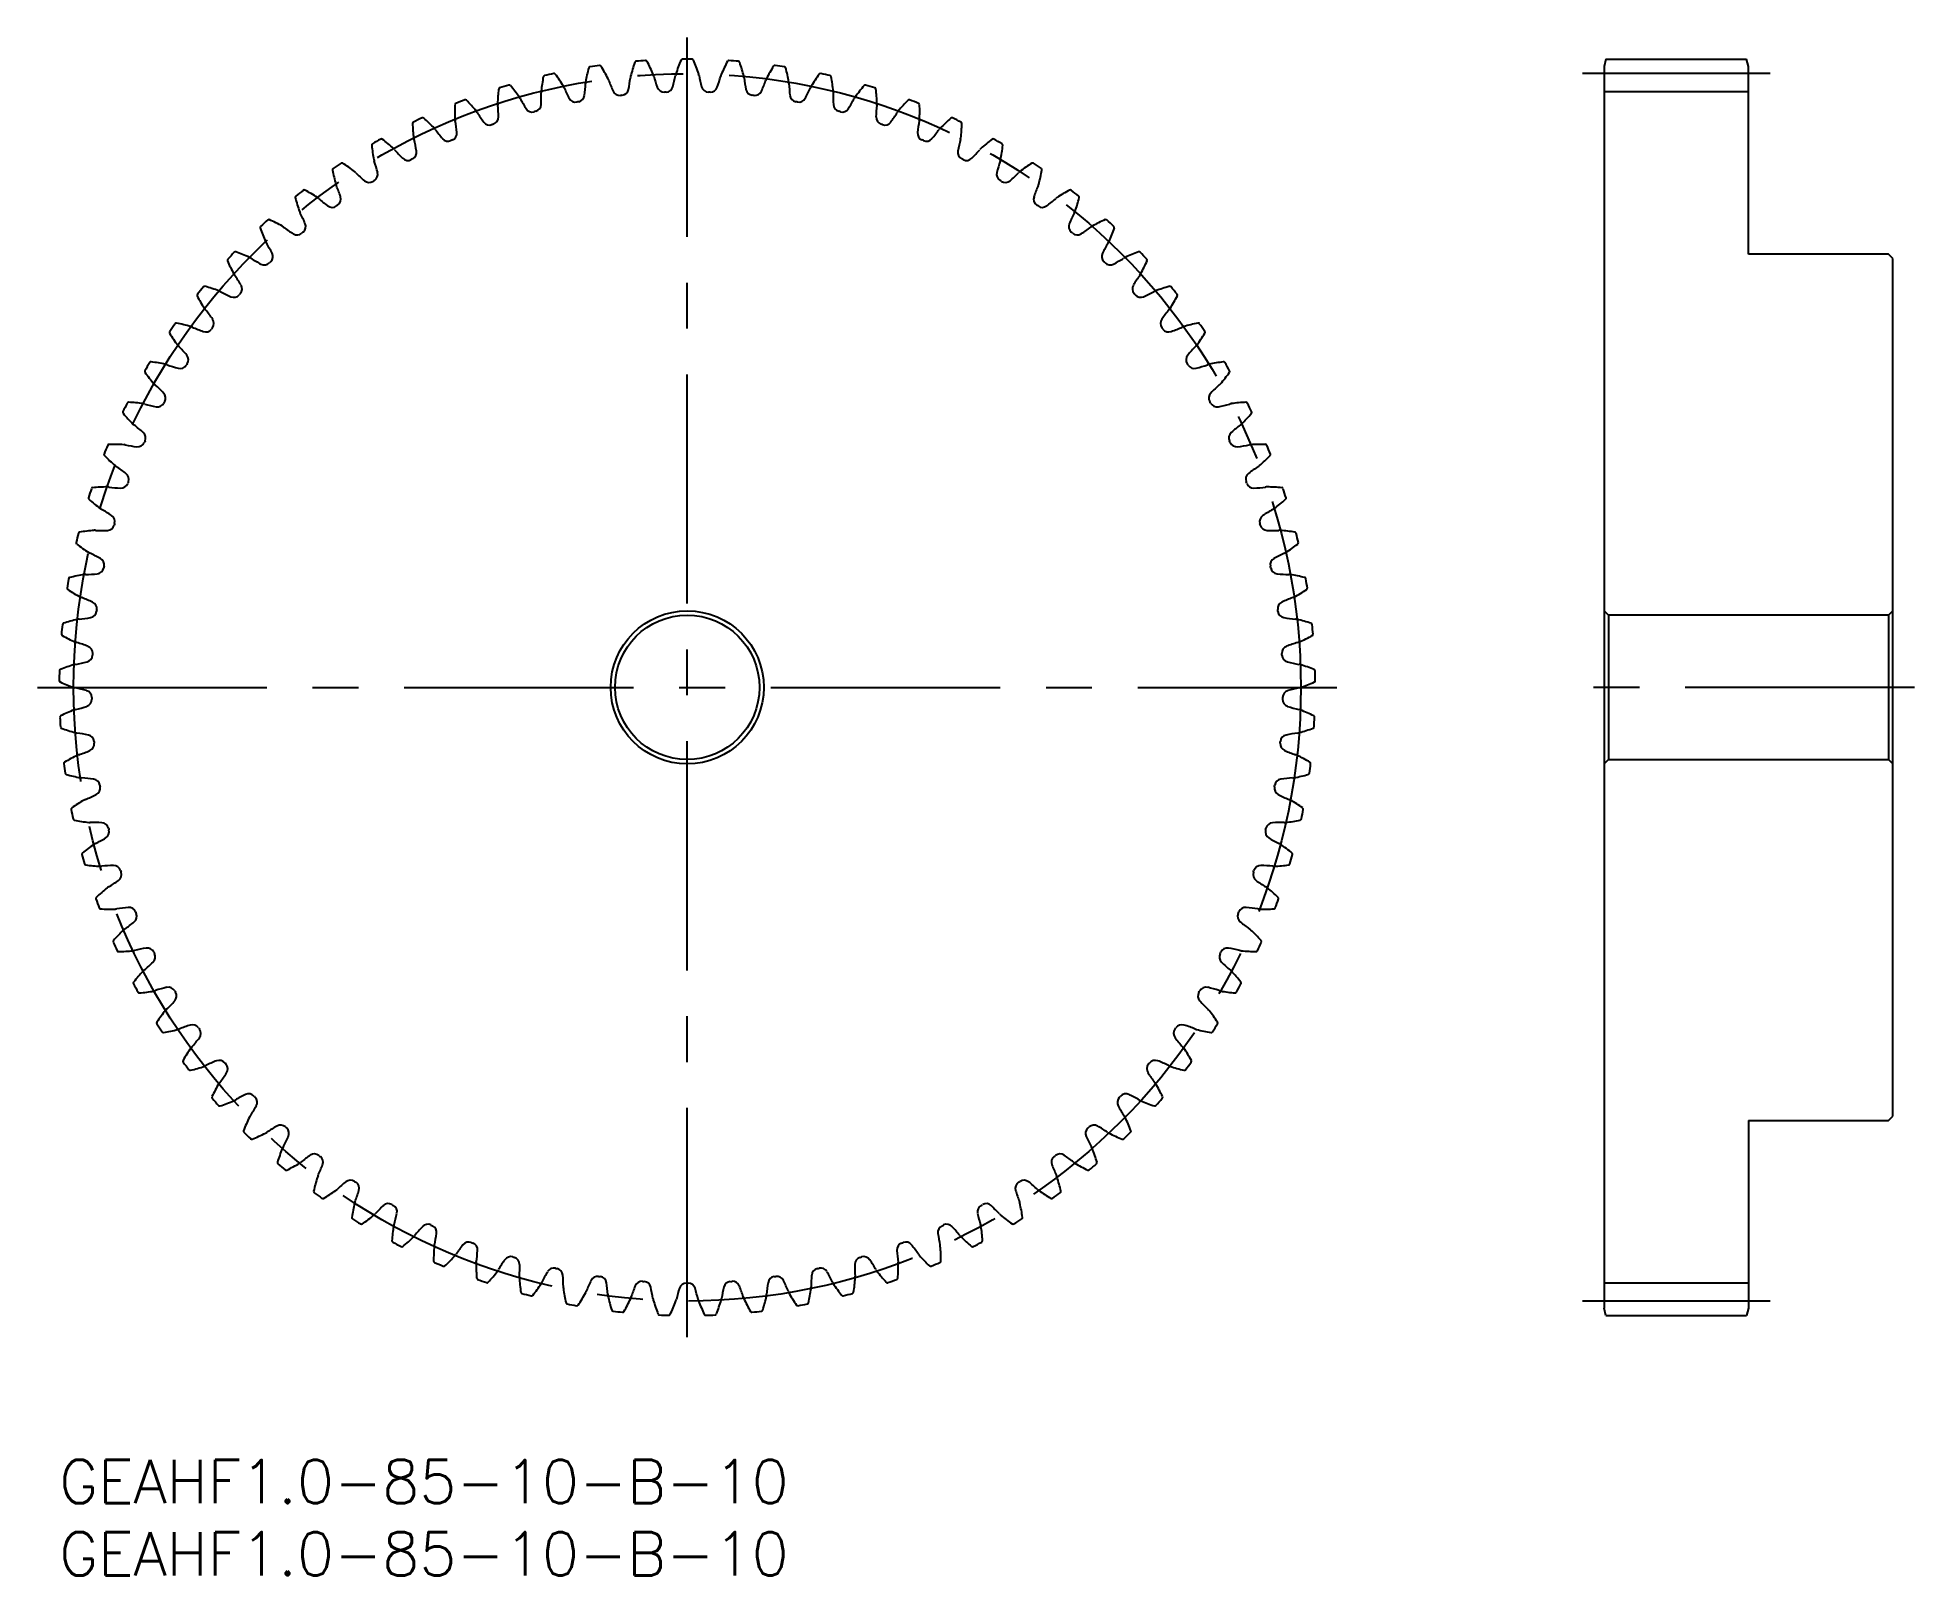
# Model space of a CAD drawing. Extents: x -2 to 128, y -8 to 99.
import ezdxf

# ---------------------------------------------------------------- set-up
doc = ezdxf.new("R2010")
doc.units = 0
doc.header["$LTSCALE"] = 0.5
doc.linetypes.add('CENTER', pattern=[50.8, 31.75, -6.35, 6.35, -6.35])
for name, color, linetype in [('MSM_CENTER', 1, 'CENTER'), ('MSM_CONTINUOUS', 7, 'CONTINUOUS'), ('MSM_PART_NUMBER', 7, 'CONTINUOUS')]:
    doc.layers.add(name, color=color, linetype=linetype)
doc.styles.get("Standard").update_dxf_attribs({"font": 'txt.shx', "height": 2, "bigfont": 'bigfont.shx'})

# ---------------------------------------------------------------- blocks, each defined once
blk = doc.blocks.new('*U3')
at = {"layer": 'MSM_PART_NUMBER'}
blk.add_text('GEAHF1.0-85-10-B-10', height=3, dxfattribs=at).set_placement((0, -8))
blk = doc.blocks.new('*U4')
at = {"layer": 'MSM_PART_NUMBER'}
blk.add_text('GEAHF1.0-85-10-B-10', height=3, dxfattribs=at).set_placement((0, -3))

msp = doc.modelspace()

# ---------------------------------------------------------------- linework, layer by layer
at = {"layer": 'MSM_CENTER'}
for p, q in [((43.5, 8.5), (43.5, 98.5)), ((118.5, 96), (105.5, 96)), ((-1.5, 53.5), (88.5, 53.5)), ((128.5, 53.5), (105.5, 53.5)), ((118.5, 11), (105.5, 11))]:
    msp.add_line(p, q, dxfattribs=at)
msp.add_circle((43.5, 53.5), 42.5, dxfattribs=at)
at = {"layer": 'MSM_CONTINUOUS'}
for p, q in [((107.13, 97), (107, 96.5)), ((107, 96.5), (107, 10.5)), ((107.13, 97), (116.87, 97)), ((117, 96.5), (116.87, 97)), ((117, 83.5), (117, 96.5)), ((117, 94.75), (107, 94.75)), ((126.7, 83.5), (117, 83.5)), ((127, 83.2), (126.7, 83.5)), ((127, 23.8), (127, 83.2)), ((107.3, 58.5), (107, 58.8)), ((107.3, 58.5), (107.3, 48.5)), ((126.7, 58.5), (107.3, 58.5)), ((127, 58.8), (126.7, 58.5)), ((126.7, 58.5), (126.7, 48.5)), ((107, 48.2), (107.3, 48.5)), ((107.3, 48.5), (126.7, 48.5)), ((126.7, 48.5), (127, 48.2)), ((117, 23.5), (126.7, 23.5)), ((117, 23.5), (117, 10.5)), ((126.7, 23.5), (127, 23.8)), ((117, 12.25), (107, 12.25)), ((107.13, 10), (107, 10.5)), ((117, 10.5), (116.87, 10)), ((107.13, 10), (116.87, 10))]:
    msp.add_line(p, q, dxfattribs=at)
for radius in [5.3, 5]:
    msp.add_circle((43.5, 53.5), radius, dxfattribs=at)
for centre, radius, start, end in [((50.39, 92.84), 14.17, 165.4344, 169.5294), ((36.78, 96.38), 0.1, 98.9072, 165.4344), ((43.5, 53.5), 43.5, 98.0339, 98.9072), ((37.43, 96.47), 0.1, 31.5068, 98.0339), ((25.44, 89.12), 14.17, 27.4118, 31.5068), ((53.28, 92.22), 14.17, 161.1991, 165.2941), ((39.97, 96.76), 0.1, 94.6719, 161.1991), ((43.5, 53.5), 43.5, 93.7987, 94.6719), ((40.62, 96.8), 0.1, 27.2715, 93.7987), ((28.12, 90.36), 14.17, 23.1765, 27.2715), ((56.11, 91.39), 14.17, 156.9638, 161.0588), ((43.17, 96.9), 0.1, 90.4366, 156.9638), ((43.5, 53.5), 43.5, 89.5634, 90.4366), ((43.83, 96.9), 0.1, 23.0362, 89.5634), ((30.89, 91.39), 14.17, 18.9412, 23.0362), ((58.88, 90.36), 14.17, 152.7285, 156.8235), ((46.38, 96.8), 0.1, 86.2013, 152.7285), ((43.5, 53.5), 43.5, 85.3281, 86.2013), ((47.03, 96.76), 0.1, 18.8009, 85.3276), ((33.72, 92.22), 14.17, 14.7059, 18.8009), ((61.56, 89.12), 14.17, 148.4932, 152.5882), ((49.57, 96.47), 0.1, 81.9661, 148.4932), ((43.5, 53.5), 43.5, 81.0928, 81.9661), ((50.22, 96.38), 0.1, 14.5656, 81.0928), ((36.61, 92.84), 14.17, 10.4706, 14.5656), ((44.52, 93.43), 14.17, 173.905, 178), ((30.54, 94.92), 0.1, 107.3778, 173.905), ((43.5, 53.5), 43.5, 106.5045, 107.3778), ((31.17, 95.11), 0.1, 39.9773, 106.5045), ((20.39, 86.07), 14.17, 35.8824, 39.9773), ((47.47, 93.24), 14.17, 169.6697, 173.7647), ((33.63, 95.76), 0.1, 103.1425, 169.6697), ((43.5, 53.5), 43.5, 102.2692, 103.1425), ((34.28, 95.91), 0.1, 35.7421, 102.2692), ((22.86, 87.69), 14.17, 31.6471, 35.7421), ((34.21, 94.69), 0.83, 23.9796, 31.6471), ((46.92, 100.35), 13.08, 204.0333, 207.589), ((23.39, 95.96), 13.08, 353.5875, 357.1431), ((37.28, 95.26), 0.83, 169.5294, 177.1969), ((37.28, 95.26), 0.83, 19.7443, 27.4118), ((50.37, 99.97), 13.08, 199.798, 203.3537), ((38.94, 95), 0.5, 276.2689, 349.3522), ((26.58, 97.32), 13.08, 349.3522, 352.9078), ((40.38, 95.61), 0.83, 165.2941, 172.9616), ((40.38, 95.61), 0.83, 15.509, 23.1765), ((53.78, 99.34), 13.08, 195.5627, 199.1184), ((41.9, 95.22), 0.5, 199.1184, 272.2017), ((42.02, 95.22), 0.5, 272.0336, 345.1169), ((29.86, 98.45), 13.08, 345.1169, 348.6725), ((43.5, 95.72), 0.83, 161.0588, 168.7263), ((43.5, 95.72), 0.83, 11.2737, 18.9412), ((57.14, 98.45), 13.08, 191.3275, 194.8831), ((44.98, 95.22), 0.5, 194.8831, 267.9664), ((45.1, 95.22), 0.5, 267.7983, 340.8816), ((33.22, 99.34), 13.08, 340.8816, 344.4373), ((46.62, 95.61), 0.83, 156.8235, 164.491), ((46.62, 95.61), 0.83, 7.0384, 14.7059), ((60.42, 97.32), 13.08, 187.0922, 190.6478), ((48.06, 95), 0.5, 190.6478, 263.7311), ((36.63, 99.97), 13.08, 336.6463, 340.202), ((49.72, 95.26), 0.83, 152.5882, 160.2557), ((49.72, 95.26), 0.83, 2.8031, 10.4706), ((63.61, 95.96), 13.08, 182.8569, 186.4125), ((40.08, 100.35), 13.08, 332.411, 335.9667), ((52.79, 94.69), 0.83, 148.3529, 156.0204), ((64.14, 87.69), 14.17, 144.2579, 148.3529), ((52.72, 95.91), 0.1, 77.7308, 144.2579), ((43.5, 53.5), 43.5, 76.8575, 77.7308), ((53.37, 95.76), 0.1, 10.3303, 76.8575), ((39.53, 93.24), 14.17, 6.2353, 10.3303), ((66.61, 86.07), 14.17, 140.0227, 144.1176), ((55.83, 95.11), 0.1, 73.4955, 140.0227), ((43.5, 53.5), 43.5, 72.6222, 73.4955), ((56.46, 94.92), 0.1, 6.095, 72.6222), ((42.48, 93.43), 14.17, 2, 6.095), ((27.51, 93.85), 0.1, 111.6131, 178.1403), ((41.57, 93.39), 14.17, 178.1403, 182.2353), ((43.5, 53.5), 43.5, 110.7398, 111.6131), ((28.13, 94.09), 0.1, 44.2126, 110.7398), ((18.05, 84.28), 14.17, 40.1176, 44.2126), ((31.2, 93.89), 0.83, 178, 185.6675), ((17.36, 92.53), 13.08, 2.0581, 5.6137), ((31.2, 93.89), 0.83, 28.2149, 35.8824), ((43.45, 100.48), 13.08, 208.2686, 211.8243), ((32.88, 93.88), 0.5, 284.7394, 357.8228), ((34.21, 94.69), 0.83, 173.7647, 181.4322), ((20.31, 94.35), 13.08, 357.8228, 1.3784), ((35.77, 94.53), 0.5, 207.589, 280.6723), ((43.5, 53.5), 41.25, 100.5042, 100.6723), ((35.89, 94.55), 0.5, 280.5042, 353.5875), ((38.82, 94.99), 0.5, 203.3537, 276.437), ((43.5, 53.5), 41.25, 96.2689, 96.437), ((43.5, 53.5), 41.25, 92.0336, 92.2017), ((43.5, 53.5), 41.25, 87.7983, 87.9664), ((43.5, 53.5), 41.25, 83.563, 83.7311), ((48.18, 94.99), 0.5, 263.563, 336.6463), ((51.11, 94.55), 0.5, 186.4125, 259.4958), ((43.5, 53.5), 41.25, 79.3277, 79.4958), ((51.23, 94.53), 0.5, 259.3277, 332.411), ((52.79, 94.69), 0.83, 358.5678, 6.2353), ((66.69, 94.35), 13.08, 178.6216, 182.1772), ((54.12, 93.88), 0.5, 182.1772, 255.2606), ((43.55, 100.48), 13.08, 328.1757, 331.7314), ((55.8, 93.89), 0.83, 144.1176, 151.7851), ((69.64, 92.53), 13.08, 174.3863, 177.9419), ((55.8, 93.89), 0.83, 354.3325, 2), ((68.95, 84.28), 14.17, 135.7874, 139.8824), ((58.87, 94.09), 0.1, 69.2602, 135.7874), ((43.5, 53.5), 43.5, 68.3869, 69.2602), ((59.49, 93.85), 0.1, 1.8597, 68.3869), ((45.43, 93.39), 14.17, 357.7647, 1.8597), ((24.58, 92.56), 0.1, 115.8484, 182.3756), ((38.63, 93.14), 14.17, 182.3756, 186.4706), ((43.5, 53.5), 43.5, 114.9751, 115.8484), ((25.18, 92.84), 0.1, 48.4479, 114.9756), ((15.85, 82.31), 14.17, 44.3529, 48.4479), ((28.25, 92.87), 0.83, 182.2353, 189.9028), ((14.55, 90.49), 13.08, 6.2933, 9.849), ((28.25, 92.87), 0.83, 32.4502, 40.1176), ((39.98, 100.34), 13.08, 212.5039, 216.0596), ((29.81, 92.94), 0.5, 216.0596, 289.1429), ((43.5, 53.5), 41.25, 108.9747, 109.1429), ((29.92, 92.98), 0.5, 288.9747, 2.0581), ((32.76, 93.84), 0.5, 211.8243, 284.9076), ((43.5, 53.5), 41.25, 104.7394, 104.9076), ((43.5, 53.5), 41.25, 75.0924, 75.2606), ((54.24, 93.84), 0.5, 255.0924, 328.1757), ((57.08, 92.98), 0.5, 177.9419, 251.0253), ((43.5, 53.5), 41.25, 70.8571, 71.0253), ((57.19, 92.94), 0.5, 250.8571, 323.9404), ((47.02, 100.34), 13.08, 323.9404, 327.4961), ((58.75, 92.87), 0.83, 139.8823, 147.5498), ((72.45, 90.49), 13.08, 170.151, 173.7067), ((58.75, 92.87), 0.83, 350.0972, 357.7647), ((71.15, 82.31), 14.17, 131.5521, 135.6471), ((61.82, 92.84), 0.1, 65.0249, 131.5521), ((43.5, 53.5), 43.5, 64.1516, 65.0249), ((48.37, 93.14), 14.17, 353.5294, 357.6244), ((62.42, 92.56), 0.1, 357.6244, 64.1516), ((21.75, 91.05), 0.1, 120.0837, 186.6109), ((35.72, 92.67), 14.17, 186.6109, 190.7059), ((43.5, 53.5), 43.5, 119.2104, 120.0837), ((22.32, 91.38), 0.1, 52.6832, 119.2109), ((13.79, 80.19), 14.17, 48.5882, 52.6832), ((25.38, 91.64), 0.83, 186.4706, 194.1381), ((11.89, 88.25), 13.08, 10.5286, 14.0843), ((25.38, 91.64), 0.83, 36.6855, 44.3529), ((36.53, 99.96), 13.08, 216.7392, 220.2949), ((26.93, 91.82), 0.5, 220.2949, 293.3782), ((43.5, 53.5), 41.25, 113.21, 113.3782), ((27.05, 91.87), 0.5, 293.21, 6.2933), ((59.95, 91.87), 0.5, 173.7067, 246.79), ((43.5, 53.5), 41.25, 66.6218, 66.79), ((60.07, 91.82), 0.5, 246.6218, 319.7051), ((50.47, 99.96), 13.08, 319.7051, 323.2608), ((61.62, 91.64), 0.83, 135.6471, 143.3145), ((75.11, 88.25), 13.08, 165.9157, 169.4714), ((61.62, 91.64), 0.83, 345.8619, 353.5294), ((73.21, 80.19), 14.17, 127.3168, 131.4118), ((64.68, 91.38), 0.1, 60.7896, 127.3168), ((43.5, 53.5), 43.5, 59.9163, 60.7896), ((51.28, 92.67), 14.17, 349.2941, 353.3891), ((65.25, 91.05), 0.1, 353.3891, 59.9163), ((43.5, 53.5), 43.5, 123.4457, 124.319), ((19.58, 89.71), 0.1, 56.9185, 123.4462), ((11.9, 77.93), 14.17, 52.8235, 56.9185), ((22.61, 90.2), 0.83, 190.7059, 198.3733), ((9.41, 85.82), 13.08, 14.7639, 18.3196), ((22.61, 90.2), 0.83, 40.9208, 48.5882), ((33.11, 99.31), 13.08, 220.9745, 224.5302), ((24.15, 90.49), 0.5, 224.5302, 297.6135), ((43.5, 53.5), 41.25, 117.4453, 117.6135), ((24.26, 90.55), 0.5, 297.4453, 10.5286), ((62.74, 90.55), 0.5, 169.4714, 242.5547), ((43.5, 53.5), 41.25, 62.3865, 62.5547), ((62.85, 90.49), 0.5, 242.3865, 315.4698), ((53.89, 99.31), 13.08, 315.4698, 319.0255), ((64.39, 90.2), 0.83, 131.4118, 139.0792), ((77.59, 85.82), 13.08, 161.6804, 165.2361), ((64.39, 90.2), 0.83, 341.6267, 349.2941), ((75.1, 77.93), 14.17, 123.0815, 127.1765), ((67.42, 89.71), 0.1, 56.5543, 123.0815), ((43.5, 53.5), 43.5, 55.681, 56.5543), ((19.03, 89.34), 0.1, 124.319, 190.8462), ((32.85, 91.99), 14.17, 190.8462, 194.9412), ((19.96, 88.55), 0.83, 45.1561, 52.8235), ((29.76, 98.42), 13.08, 225.2098, 228.7655), ((21.47, 88.96), 0.5, 228.7655, 301.8488), ((43.5, 53.5), 41.25, 121.6806, 121.8488), ((21.57, 89.03), 0.5, 301.6806, 14.7639), ((65.43, 89.03), 0.5, 165.2361, 238.3194), ((43.5, 53.5), 41.25, 58.1512, 58.3194), ((65.53, 88.96), 0.5, 238.1512, 311.2345), ((57.24, 98.42), 13.08, 311.2345, 314.7902), ((67.04, 88.55), 0.83, 127.1765, 134.8439), ((54.15, 91.99), 14.17, 345.0588, 349.1538), ((67.97, 89.34), 0.1, 349.1538, 55.6815), ((16.45, 87.44), 0.1, 128.5543, 195.0815), ((30.03, 91.1), 14.17, 195.0815, 199.1765), ((43.5, 53.5), 43.5, 127.681, 128.5543), ((16.97, 87.85), 0.1, 61.1538, 127.6815), ((10.18, 75.53), 14.17, 57.0588, 61.1538), ((17.44, 86.72), 0.83, 49.3914, 57.0588), ((26.48, 97.28), 13.08, 229.4451, 233.0008), ((19.96, 88.55), 0.83, 194.9412, 202.6086), ((7.12, 83.22), 13.08, 18.9992, 22.5549), ((19.01, 87.31), 0.5, 305.9159, 18.9992), ((67.99, 87.31), 0.5, 161.0008, 234.0841), ((79.88, 83.22), 13.08, 157.4451, 161.0008), ((67.04, 88.55), 0.83, 337.3914, 345.0588), ((60.52, 97.28), 13.08, 306.9992, 310.5549), ((69.56, 86.72), 0.83, 122.9412, 130.6086), ((76.82, 75.53), 14.17, 118.8462, 122.9412), ((70.03, 87.85), 0.1, 52.319, 118.8462), ((43.5, 53.5), 43.5, 51.4457, 52.319), ((56.97, 91.1), 14.17, 340.8235, 344.9185), ((70.55, 87.44), 0.1, 344.9185, 51.4457), ((43.5, 53.5), 43.5, 131.9163, 132.7896), ((14.51, 85.79), 0.1, 65.3891, 131.9168), ((8.65, 73.01), 14.17, 61.2941, 65.3891), ((17.44, 86.72), 0.83, 199.1765, 206.8439), ((5.02, 80.45), 13.08, 23.2345, 26.7902), ((18.91, 87.24), 0.5, 233.0008, 306.0841), ((43.5, 53.5), 41.25, 125.9159, 126.0841), ((43.5, 53.5), 41.25, 53.9159, 54.0841), ((68.09, 87.24), 0.5, 233.9159, 306.9992), ((81.98, 80.45), 13.08, 153.2098, 156.7655), ((69.56, 86.72), 0.83, 333.1561, 340.8235), ((78.35, 73.01), 14.17, 114.6109, 118.7059), ((72.49, 85.79), 0.1, 48.0837, 114.6109), ((43.5, 53.5), 43.5, 47.2104, 48.0837), ((14.02, 85.35), 0.1, 132.7896, 199.3168), ((27.29, 90), 14.17, 199.3168, 203.4118), ((15.05, 84.7), 0.83, 53.6267, 61.2941), ((23.29, 95.91), 13.08, 233.6804, 237.2361), ((16.49, 85.33), 0.5, 237.2361, 310.3193), ((43.5, 53.5), 41.25, 130.1512, 130.3194), ((16.58, 85.41), 0.5, 310.1512, 23.2345), ((70.42, 85.41), 0.5, 156.7655, 229.8488), ((43.5, 53.5), 41.25, 49.6806, 49.8488), ((70.51, 85.33), 0.5, 229.6806, 302.7639), ((63.71, 95.91), 13.08, 302.7639, 306.3196), ((71.95, 84.7), 0.83, 118.7059, 126.3733), ((59.71, 90), 14.17, 336.5882, 340.6832), ((72.98, 85.35), 0.1, 340.6832, 47.2109), ((43.5, 53.5), 43.5, 136.1516, 137.0249), ((12.2, 83.57), 0.1, 69.6244, 136.1521), ((7.3, 70.38), 14.17, 65.5294, 69.6244), ((12.83, 82.52), 0.83, 57.8619, 65.5294), ((20.22, 94.3), 13.08, 237.9157, 241.4714), ((15.05, 84.7), 0.83, 203.4118, 211.0792), ((3.14, 77.53), 13.08, 27.4698, 31.0255), ((14.3, 83.34), 0.5, 314.3865, 27.4698), ((72.7, 83.34), 0.5, 152.5302, 225.6135), ((83.86, 77.53), 13.08, 148.9745, 152.5302), ((71.95, 84.7), 0.83, 328.9208, 336.5882), ((66.78, 94.3), 13.08, 298.5286, 302.0843), ((74.17, 82.52), 0.83, 114.4706, 122.1381), ((79.7, 70.38), 14.17, 110.3756, 114.4706), ((74.8, 83.57), 0.1, 43.8484, 110.3756), ((43.5, 53.5), 43.5, 42.9751, 43.8484), ((11.75, 83.08), 0.1, 137.0249, 203.5521), ((24.64, 88.71), 14.17, 203.5521, 207.6471), ((12.83, 82.52), 0.83, 207.6471, 215.3145), ((1.47, 74.49), 13.08, 31.7051, 35.2608), ((14.21, 83.25), 0.5, 241.4714, 314.5546), ((43.5, 53.5), 41.25, 134.3865, 134.5547), ((43.5, 53.5), 41.25, 45.4453, 45.6135), ((72.79, 83.25), 0.5, 225.4453, 298.5286), ((85.53, 74.49), 13.08, 144.7392, 148.2949), ((74.17, 82.52), 0.83, 324.6855, 332.3529), ((62.36, 88.71), 14.17, 332.3529, 336.4479), ((75.25, 83.08), 0.1, 336.4479, 42.9756), ((9.65, 80.66), 0.1, 141.2602, 207.7874), ((22.09, 87.22), 14.17, 207.7874, 211.8824), ((43.5, 53.5), 43.5, 140.3869, 141.2602), ((10.07, 81.17), 0.1, 73.8597, 140.3874), ((6.16, 67.66), 14.17, 69.7647, 73.8597), ((10.77, 80.17), 0.83, 62.0972, 69.7647), ((17.27, 92.47), 13.08, 242.151, 245.7067), ((12.09, 81.01), 0.5, 245.7067, 318.7899), ((43.5, 53.5), 41.25, 138.6218, 138.79), ((12.17, 81.1), 0.5, 318.6218, 31.7051), ((74.83, 81.1), 0.5, 148.2949, 221.3782), ((43.5, 53.5), 41.25, 41.21, 41.3782), ((74.91, 81.01), 0.5, 221.2101, 294.2933), ((69.73, 92.47), 13.08, 294.2933, 297.849), ((76.23, 80.17), 0.83, 110.2353, 117.9028), ((80.84, 67.66), 14.17, 106.1403, 110.2353), ((76.93, 81.17), 0.1, 39.6131, 106.1403), ((64.91, 87.22), 14.17, 328.1176, 332.2126), ((43.5, 53.5), 43.5, 38.7398, 39.6131), ((77.35, 80.66), 0.1, 332.2126, 38.7398), ((10.77, 80.17), 0.83, 211.8824, 219.5498), ((0.04, 71.33), 13.08, 35.9404, 39.4961), ((86.96, 71.33), 13.08, 140.5039, 144.0596), ((76.23, 80.17), 0.83, 320.4502, 328.1176), ((7.73, 78.08), 0.1, 145.4955, 212.0227), ((43.5, 53.5), 43.5, 144.6222, 145.4955), ((19.66, 85.54), 14.17, 212.0227, 216.1176), ((8.11, 78.63), 0.1, 78.095, 144.6227), ((5.21, 64.86), 14.17, 74, 78.095), ((8.89, 77.68), 0.83, 66.3325, 74), ((14.46, 90.43), 13.08, 246.3863, 249.9419), ((10.15, 78.61), 0.5, 249.9419, 323.0252), ((43.5, 53.5), 41.25, 142.8571, 143.0253), ((10.22, 78.71), 0.5, 322.8571, 35.9404), ((76.78, 78.71), 0.5, 144.0596, 217.1429), ((43.5, 53.5), 41.25, 36.9747, 37.1429), ((76.85, 78.61), 0.5, 216.9746, 290.0581), ((72.54, 90.43), 13.08, 290.0581, 293.6137), ((78.11, 77.68), 0.83, 106, 113.6675), ((81.79, 64.86), 14.17, 101.905, 106), ((67.34, 85.54), 14.17, 323.8824, 327.9773), ((78.89, 78.63), 0.1, 35.3778, 101.905), ((43.5, 53.5), 43.5, 34.5045, 35.3778), ((79.27, 78.08), 0.1, 327.9773, 34.5045), ((8.89, 77.68), 0.83, 216.1176, 223.7851), ((-1.16, 68.07), 13.08, 40.1757, 43.7314), ((88.16, 68.07), 13.08, 136.2686, 139.8243), ((78.11, 77.68), 0.83, 316.2149, 323.8824), ((6.02, 75.38), 0.1, 149.7308, 216.2579), ((43.5, 53.5), 43.5, 148.8575, 149.7308), ((6.35, 75.95), 0.1, 82.3303, 148.8579), ((4.48, 62), 14.17, 78.2353, 82.3303), ((7.2, 75.06), 0.83, 70.5678, 78.2353), ((11.81, 88.18), 13.08, 250.6216, 254.1772), ((8.38, 76.08), 0.5, 254.1772, 327.2606), ((43.5, 53.5), 41.25, 147.0924, 147.2606), ((8.45, 76.18), 0.5, 327.0924, 40.1757), ((78.55, 76.18), 0.5, 139.8243, 212.9076), ((43.5, 53.5), 41.25, 32.7394, 32.9076), ((78.62, 76.08), 0.5, 212.7394, 285.8228), ((75.19, 88.18), 13.08, 285.8228, 289.3784), ((79.8, 75.06), 0.83, 101.7647, 109.4322), ((82.52, 62), 14.17, 97.6697, 101.7647), ((80.65, 75.95), 0.1, 31.1425, 97.6697), ((43.5, 53.5), 43.5, 30.2692, 31.1425), ((80.98, 75.38), 0.1, 323.7421, 30.2692), ((17.36, 83.7), 14.17, 216.2579, 220.3529), ((7.2, 75.06), 0.83, 220.3529, 228.0204), ((-2.11, 64.73), 13.08, 44.411, 47.9667), ((89.11, 64.73), 13.08, 132.0333, 135.589), ((79.8, 75.06), 0.83, 311.9796, 319.6471), ((69.64, 83.7), 14.17, 319.6471, 323.7421), ((43.5, 53.5), 43.5, 153.0928, 153.9661), ((4.8, 73.14), 0.1, 86.5656, 153.0932), ((3.96, 59.1), 14.17, 82.4706, 86.5656), ((5.7, 72.32), 0.83, 74.8031, 82.4706), ((9.34, 85.74), 13.08, 254.8569, 258.4125), ((6.81, 73.42), 0.5, 258.4125, 331.4958), ((6.87, 73.53), 0.5, 331.3277, 44.411), ((43.5, 53.5), 41.25, 151.3277, 151.4958), ((80.13, 73.53), 0.5, 135.589, 208.6723), ((43.5, 53.5), 41.25, 28.5042, 28.6723), ((80.19, 73.42), 0.5, 208.5042, 281.5875), ((77.66, 85.74), 13.08, 281.5875, 285.1431), ((81.3, 72.32), 0.83, 97.5294, 105.1969), ((83.04, 59.1), 14.17, 93.4344, 97.5294), ((82.2, 73.14), 0.1, 26.9072, 93.4344), ((43.5, 53.5), 43.5, 26.0339, 26.9072), ((4.5, 72.55), 0.1, 153.9661, 220.4932), ((15.2, 81.68), 14.17, 220.4932, 224.5882), ((5.7, 72.32), 0.83, 224.5882, 232.2557), ((-2.82, 61.33), 13.08, 48.6463, 52.202), ((89.82, 61.33), 13.08, 127.798, 131.3537), ((81.3, 72.32), 0.83, 307.7443, 315.4118), ((71.8, 81.68), 14.17, 315.4118, 319.5068), ((82.5, 72.55), 0.1, 319.5068, 26.0339), ((43.5, 53.5), 43.5, 157.3281, 158.2013), ((3.45, 70.23), 0.1, 90.8009, 157.3285), ((3.65, 56.16), 14.17, 86.7059, 90.8009), ((4.42, 69.48), 0.83, 79.0384, 86.7059), ((7.05, 83.13), 13.08, 259.0922, 262.6478), ((5.44, 70.66), 0.5, 262.6478, 335.7311), ((5.49, 70.77), 0.5, 335.563, 48.6463), ((43.5, 53.5), 41.25, 155.563, 155.7311), ((81.51, 70.77), 0.5, 131.3537, 204.437), ((43.5, 53.5), 41.25, 24.2689, 24.437), ((81.56, 70.66), 0.5, 204.2689, 277.3522), ((79.95, 83.13), 13.08, 277.3522, 280.9078), ((82.58, 69.48), 0.83, 93.2941, 100.9616), ((83.35, 56.16), 14.17, 89.1991, 93.2941), ((83.55, 70.23), 0.1, 22.6719, 89.1991), ((43.5, 53.5), 43.5, 21.7987, 22.6719), ((3.2, 69.62), 0.1, 158.2013, 224.7285), ((13.2, 79.52), 14.17, 224.7285, 228.8235), ((73.8, 79.52), 14.17, 311.1765, 315.2715), ((83.8, 69.62), 0.1, 315.2715, 21.7987), ((4.42, 69.48), 0.83, 228.8235, 236.491), ((-3.27, 57.89), 13.08, 52.8816, 56.4373), ((4.28, 67.8), 0.5, 266.8831, 339.9664), ((4.32, 67.92), 0.5, 339.7983, 52.8816), ((43.5, 53.5), 41.25, 159.7983, 159.9664), ((82.68, 67.92), 0.5, 127.1184, 200.2017), ((43.5, 53.5), 41.25, 20.0336, 20.2017), ((82.72, 67.8), 0.5, 200.0336, 273.1169), ((90.27, 57.89), 13.08, 123.5627, 127.1184), ((82.58, 69.48), 0.83, 303.509, 311.1765), ((2.12, 66.6), 0.1, 162.4366, 228.9638), ((43.5, 53.5), 43.5, 161.5634, 162.4366), ((11.36, 77.21), 14.17, 228.9638, 233.0588), ((2.33, 67.23), 0.1, 95.0362, 161.5638), ((3.56, 53.21), 14.17, 90.9412, 95.0362), ((3.34, 66.55), 0.83, 83.2737, 90.9412), ((4.96, 80.36), 13.08, 263.3275, 266.8831), ((82.04, 80.36), 13.08, 273.1169, 276.6725), ((83.66, 66.55), 0.83, 89.0588, 96.7263), ((83.44, 53.21), 14.17, 84.9638, 89.0588), ((75.64, 77.21), 14.17, 306.9412, 311.0362), ((84.67, 67.23), 0.1, 18.4366, 84.9638), ((43.5, 53.5), 43.5, 17.5634, 18.4366), ((84.88, 66.6), 0.1, 311.0362, 17.5634), ((3.34, 66.55), 0.83, 233.0588, 240.7263), ((-3.47, 54.42), 13.08, 57.1169, 60.6725), ((3.36, 64.98), 0.5, 344.0336, 57.1169), ((83.64, 64.98), 0.5, 122.8831, 195.9664), ((90.47, 54.42), 13.08, 119.3275, 122.8831), ((83.66, 66.55), 0.83, 299.2737, 306.9412), ((43.5, 53.5), 43.5, 165.7987, 166.6719), ((1.43, 64.15), 0.1, 99.2715, 165.7991), ((3.69, 50.26), 14.17, 95.1765, 99.2715), ((2.49, 63.55), 0.83, 87.509, 95.1765), ((3.08, 77.44), 13.08, 267.5627, 271.1184), ((3.33, 64.87), 0.5, 271.1184, 344.2017), ((43.5, 53.5), 41.25, 164.0336, 164.2017), ((43.5, 53.5), 41.25, 15.7983, 15.9664), ((83.67, 64.87), 0.5, 195.7983, 268.8816), ((83.92, 77.44), 13.08, 268.8816, 272.4373), ((84.51, 63.55), 0.83, 84.8235, 92.491), ((83.31, 50.26), 14.17, 80.7285, 84.8235), ((85.57, 64.15), 0.1, 14.2013, 80.7285), ((43.5, 53.5), 43.5, 13.3281, 14.2013), ((1.27, 63.5), 0.1, 166.6719, 233.1991), ((9.7, 74.77), 14.17, 233.1991, 237.2941), ((2.49, 63.55), 0.83, 237.2941, 244.9616), ((-3.41, 50.95), 13.08, 61.3522, 64.9078), ((2.62, 61.99), 0.5, 348.2689, 61.3522), ((84.38, 61.99), 0.5, 118.6478, 191.7311), ((90.41, 50.95), 13.08, 115.0922, 118.6478), ((84.51, 63.55), 0.83, 295.0384, 302.7059), ((77.3, 74.77), 14.17, 302.7059, 306.8009), ((85.73, 63.5), 0.1, 306.8009, 13.3281), ((0.75, 61.01), 0.1, 103.5068, 170.0344), ((4.04, 47.33), 14.17, 99.4118, 103.5068), ((1.86, 60.49), 0.83, 91.7443, 99.4118), ((1.42, 74.39), 13.08, 271.798, 275.3537), ((2.6, 61.87), 0.5, 275.3537, 348.437), ((43.5, 53.5), 41.25, 168.2689, 168.437), ((43.5, 53.5), 41.25, 11.563, 11.7311), ((84.4, 61.87), 0.5, 191.563, 264.6463), ((85.58, 74.39), 13.08, 264.6463, 268.202), ((85.14, 60.49), 0.83, 80.5882, 88.2557), ((82.96, 47.33), 14.17, 76.4932, 80.5882), ((86.25, 61.01), 0.1, 9.9661, 76.4932), ((43.5, 53.5), 43.5, 170.0339, 170.9072), ((0.65, 60.36), 0.1, 170.9072, 237.4344), ((8.22, 72.21), 14.17, 237.4344, 241.5294), ((78.78, 72.21), 14.17, 298.4706, 302.5656), ((43.5, 53.5), 43.5, 9.0928, 9.9661), ((86.35, 60.36), 0.1, 302.5656, 9.0928), ((1.86, 60.49), 0.83, 241.5294, 249.1969), ((-3.09, 47.49), 13.08, 65.5875, 69.1431), ((2.09, 58.82), 0.5, 279.589, 352.6723), ((2.11, 58.95), 0.5, 352.5042, 65.5875), ((43.5, 53.5), 41.25, 172.5042, 172.6723), ((84.89, 58.95), 0.5, 114.4125, 187.4958), ((43.5, 53.5), 41.25, 7.3277, 7.4958), ((84.91, 58.82), 0.5, 187.3277, 260.411), ((90.09, 47.49), 13.08, 110.8569, 114.4125), ((85.14, 60.49), 0.83, 290.8031, 298.4706), ((43.5, 53.5), 43.5, 174.2692, 175.1425), ((0.32, 57.83), 0.1, 107.7421, 174.2697), ((4.6, 44.44), 14.17, 103.6471, 107.7421), ((1.46, 57.4), 0.83, 95.9796, 103.6471), ((0, 71.23), 13.08, 276.0333, 279.589), ((87, 71.23), 13.08, 260.411, 263.9667), ((85.54, 57.4), 0.83, 76.3529, 84.0204), ((82.4, 44.44), 14.17, 72.2579, 76.3529), ((86.68, 57.83), 0.1, 5.7308, 72.2579), ((43.5, 53.5), 43.5, 4.8575, 5.7308), ((0.26, 57.17), 0.1, 175.1425, 241.6697), ((6.93, 69.56), 14.17, 241.6697, 245.7647), ((1.46, 57.4), 0.83, 245.7647, 253.4322), ((-2.52, 44.07), 13.08, 69.8228, 73.3784), ((1.82, 55.87), 0.5, 356.7394, 69.8228), ((85.18, 55.87), 0.5, 110.1772, 183.2605), ((89.52, 44.07), 13.08, 106.6216, 110.1772), ((85.54, 57.4), 0.83, 286.5678, 294.2353), ((80.07, 69.56), 14.17, 294.2353, 298.3303), ((86.74, 57.17), 0.1, 298.3303, 4.8575), ((43.5, 53.5), 43.5, 178.5045, 179.3778), ((0.11, 54.63), 0.1, 111.9773, 178.5045), ((5.38, 41.59), 14.17, 107.8824, 111.9773), ((1.28, 54.28), 0.83, 100.2149, 107.8824), ((-1.19, 67.96), 13.08, 280.2686, 283.8243), ((1.81, 55.75), 0.5, 283.8243, 356.9076), ((43.5, 53.5), 41.25, 176.7394, 176.9076), ((43.5, 53.5), 41.25, 3.0924, 3.2606), ((85.19, 55.75), 0.5, 183.0924, 256.1757), ((88.19, 67.96), 13.08, 256.1757, 259.7314), ((85.72, 54.28), 0.83, 72.1176, 79.7851), ((81.62, 41.59), 14.17, 68.0227, 72.1176), ((86.89, 54.63), 0.1, 1.4955, 68.0227), ((43.5, 53.5), 43.5, 0.6222, 1.4955), ((0.1, 53.97), 0.1, 179.3778, 245.9049), ((5.85, 66.81), 14.17, 245.905, 250), ((1.28, 54.28), 0.83, 250, 257.6675), ((-1.7, 40.7), 13.08, 74.0581, 77.6137), ((88.7, 40.7), 13.08, 102.3863, 105.9419), ((85.72, 54.28), 0.83, 282.3325, 290), ((81.15, 66.81), 14.17, 290, 294.095), ((86.9, 53.97), 0.1, 294.095, 0.6222), ((-2.14, 64.62), 13.08, 284.5039, 288.0596), ((1.76, 52.79), 0.5, 0.9747, 74.0581), ((1.76, 52.67), 0.5, 288.0596, 1.1429), ((43.5, 53.5), 41.25, 180.9747, 181.1429), ((85.24, 52.79), 0.5, 105.9419, 179.0252), ((43.5, 53.5), 41.25, 358.8571, 359.0253), ((85.24, 52.67), 0.5, 178.8571, 251.9404), ((89.14, 64.62), 13.08, 251.9404, 255.4961), ((0.15, 51.43), 0.1, 116.2126, 182.7403), ((43.5, 53.5), 43.5, 182.7398, 183.6131), ((0.19, 50.76), 0.1, 183.6131, 250.1403), ((6.36, 38.81), 14.17, 112.1176, 116.2126), ((1.34, 51.16), 0.83, 104.4502, 112.1176), ((85.66, 51.16), 0.83, 67.8823, 75.5498), ((80.64, 38.81), 14.17, 63.7874, 67.8824), ((86.81, 50.76), 0.1, 289.8597, 356.3869), ((86.85, 51.43), 0.1, 357.2602, 63.7874), ((43.5, 53.5), 43.5, 356.3869, 357.2602), ((4.96, 64), 14.17, 250.1403, 254.2353), ((1.34, 51.16), 0.83, 254.2353, 261.9028), ((-0.63, 37.39), 13.08, 78.2933, 81.849), ((1.92, 49.71), 0.5, 5.21, 78.2933), ((1.93, 49.59), 0.5, 292.2949, 5.3782), ((43.5, 53.5), 41.25, 185.21, 185.3782), ((43.5, 53.5), 41.25, 354.6218, 354.79), ((85.07, 49.59), 0.5, 174.6218, 247.7051), ((85.08, 49.71), 0.5, 101.7067, 174.7899), ((87.63, 37.39), 13.08, 98.151, 101.7067), ((85.66, 51.16), 0.83, 278.0972, 285.7647), ((82.04, 64), 14.17, 285.7647, 289.8597), ((0.42, 48.23), 0.1, 120.4479, 186.9756), ((43.5, 53.5), 43.5, 186.9751, 187.8484), ((7.55, 36.1), 14.17, 116.3529, 120.4479), ((1.63, 48.05), 0.83, 108.6855, 116.3529), ((-2.84, 61.22), 13.08, 288.7392, 292.2949), ((89.84, 61.22), 13.08, 247.7051, 251.2608), ((85.37, 48.05), 0.83, 63.647, 71.3145), ((79.45, 36.1), 14.17, 59.5521, 63.6471), ((43.5, 53.5), 43.5, 352.1516, 353.0249), ((86.58, 48.23), 0.1, 353.0249, 59.5521), ((0.51, 47.57), 0.1, 187.8484, 254.3757), ((4.3, 61.12), 14.17, 254.3756, 258.4706), ((1.63, 48.05), 0.83, 258.4706, 266.1381), ((0.68, 34.18), 13.08, 82.5286, 86.0843), ((2.32, 46.65), 0.5, 9.4453, 82.5286), ((84.68, 46.65), 0.5, 97.4714, 170.5547), ((86.32, 34.18), 13.08, 93.9157, 97.4714), ((85.37, 48.05), 0.83, 273.8619, 281.5294), ((82.7, 61.12), 14.17, 281.5294, 285.6244), ((86.49, 47.57), 0.1, 285.6244, 352.1516), ((8.93, 33.5), 14.17, 120.5882, 124.6832), ((2.15, 44.98), 0.83, 112.9208, 120.5882), ((-3.28, 57.78), 13.08, 292.9745, 296.5302), ((2.34, 46.53), 0.5, 296.5302, 9.6135), ((43.5, 53.5), 41.25, 189.4453, 189.6135), ((84.66, 46.53), 0.5, 170.3864, 243.4698), ((43.5, 53.5), 41.25, 350.3865, 350.5547), ((90.28, 57.78), 13.08, 243.4698, 247.0255), ((84.85, 44.98), 0.83, 59.4118, 67.0792), ((78.07, 33.5), 14.17, 55.3168, 59.4118), ((0.93, 45.06), 0.1, 124.6832, 191.2109), ((43.5, 53.5), 43.5, 191.2104, 192.0837), ((1.06, 44.41), 0.1, 192.0837, 258.6109), ((3.84, 58.2), 14.17, 258.6109, 262.7059), ((83.16, 58.2), 14.17, 277.2941, 281.3891), ((85.94, 44.41), 0.1, 281.3891, 347.9163), ((43.5, 53.5), 43.5, 347.9163, 348.7896), ((86.07, 45.06), 0.1, 348.7896, 55.3169), ((2.15, 44.98), 0.83, 262.7059, 270.3733), ((2.22, 31.07), 13.08, 86.7639, 90.3196), ((-3.47, 54.31), 13.08, 297.2098, 300.7655), ((2.93, 43.63), 0.5, 13.6806, 86.7639), ((2.96, 43.51), 0.5, 300.7655, 13.8488), ((43.5, 53.5), 41.25, 193.6806, 193.8488), ((84.04, 43.51), 0.5, 166.1511, 239.2345), ((43.5, 53.5), 41.25, 346.1512, 346.3194), ((84.07, 43.63), 0.5, 93.2361, 166.3194), ((90.47, 54.31), 13.08, 239.2345, 242.7902), ((84.78, 31.07), 13.08, 89.6804, 93.2361), ((84.85, 44.98), 0.83, 269.6267, 277.2941), ((1.67, 41.94), 0.1, 128.9185, 195.4462), ((43.5, 53.5), 43.5, 195.4457, 196.319), ((10.5, 31), 14.17, 124.8235, 128.9185), ((2.89, 41.95), 0.83, 117.1561, 124.8235), ((84.11, 41.95), 0.83, 55.1765, 62.8439), ((76.5, 31), 14.17, 51.0815, 55.1765), ((43.5, 53.5), 43.5, 343.681, 344.5543), ((85.33, 41.94), 0.1, 344.5543, 51.0815), ((1.85, 41.31), 0.1, 196.319, 262.8461), ((3.6, 55.26), 14.17, 262.8462, 266.9412), ((2.89, 41.95), 0.83, 266.9412, 274.6086), ((3.99, 28.08), 13.08, 90.9992, 94.5549), ((3.77, 40.66), 0.5, 17.9159, 90.9992), ((3.81, 40.54), 0.5, 305.0008, 18.0841), ((43.5, 53.5), 41.25, 197.9159, 198.0841), ((83.19, 40.54), 0.5, 161.9158, 234.9992), ((43.5, 53.5), 41.25, 341.9159, 342.0841), ((83.23, 40.66), 0.5, 89.0008, 162.0841), ((83.01, 28.08), 13.08, 85.4451, 89.0008), ((84.11, 41.95), 0.83, 265.3914, 273.0588), ((83.4, 55.26), 14.17, 273.0588, 277.1538), ((85.15, 41.31), 0.1, 277.1538, 343.681), ((12.26, 28.62), 14.17, 129.0588, 133.1538), ((3.85, 38.98), 0.83, 121.3914, 129.0588), ((-3.4, 50.84), 13.08, 301.4451, 305.0008), ((90.4, 50.84), 13.08, 234.9992, 238.5549), ((83.15, 38.98), 0.83, 50.9412, 58.6086), ((74.74, 28.62), 14.17, 46.8462, 50.9412), ((2.64, 38.88), 0.1, 133.1538, 199.6815), ((43.5, 53.5), 43.5, 199.681, 200.5543), ((2.86, 38.26), 0.1, 200.5543, 267.0816), ((3.58, 52.31), 14.17, 267.0815, 271.1765), ((3.85, 38.98), 0.83, 271.1765, 278.8439), ((5.98, 25.23), 13.08, 95.2345, 98.7902), ((4.83, 37.76), 0.5, 22.1512, 95.2345), ((4.88, 37.64), 0.5, 309.2361, 22.3194), ((43.5, 53.5), 41.25, 202.1512, 202.3194), ((82.12, 37.64), 0.5, 157.6806, 230.7639), ((43.5, 53.5), 41.25, 337.6806, 337.8488), ((82.17, 37.76), 0.5, 84.7655, 157.8488), ((81.02, 25.23), 13.08, 81.2098, 84.7655), ((83.15, 38.98), 0.83, 261.1561, 268.8235), ((83.42, 52.31), 14.17, 268.8235, 272.9185), ((84.14, 38.26), 0.1, 272.9185, 339.4457), ((43.5, 53.5), 43.5, 339.4457, 340.319), ((84.36, 38.88), 0.1, 340.319, 46.8462), ((14.18, 26.38), 14.17, 133.2941, 137.3891), ((5.03, 36.09), 0.83, 125.6267, 133.2941), ((-3.08, 47.39), 13.08, 305.6804, 309.2361), ((90.08, 47.39), 13.08, 230.7639, 234.3196), ((81.97, 36.09), 0.83, 46.7059, 54.3733), ((72.82, 26.38), 14.17, 42.6109, 46.7059), ((3.83, 35.91), 0.1, 137.3891, 203.9168), ((43.5, 53.5), 43.5, 203.9163, 204.7896), ((4.1, 35.3), 0.1, 204.7896, 271.3168), ((3.78, 49.37), 14.17, 271.3168, 275.4118), ((5.03, 36.09), 0.83, 275.4118, 283.0792), ((8.17, 22.54), 13.08, 99.4698, 103.0255), ((6.1, 34.95), 0.5, 26.3865, 99.4698), ((43.5, 53.5), 41.25, 206.3865, 206.5547), ((43.5, 53.5), 41.25, 333.4453, 333.6135), ((80.9, 34.95), 0.5, 80.5302, 153.6135), ((78.83, 22.54), 13.08, 76.9745, 80.5302), ((81.97, 36.09), 0.83, 256.9208, 264.5882), ((83.22, 49.37), 14.17, 264.5882, 268.6832), ((82.9, 35.3), 0.1, 268.6832, 335.2104), ((43.5, 53.5), 43.5, 335.2104, 336.0837), ((83.17, 35.91), 0.1, 336.0837, 42.6109), ((16.26, 24.29), 14.17, 137.5294, 141.6244), ((6.42, 33.3), 0.83, 129.8619, 137.5294), ((-2.5, 43.96), 13.08, 309.9157, 313.4714), ((6.15, 34.84), 0.5, 313.4714, 26.5546), ((80.85, 34.84), 0.5, 153.4453, 226.5286), ((89.5, 43.96), 13.08, 226.5286, 230.0843), ((80.58, 33.3), 0.83, 42.4706, 50.1381), ((70.74, 24.29), 14.17, 38.3756, 42.4706), ((5.23, 33.02), 0.1, 141.6244, 208.1516), ((43.5, 53.5), 43.5, 208.1516, 209.0249), ((6.42, 33.3), 0.83, 279.6471, 287.3145), ((10.55, 20.02), 13.08, 103.7051, 107.2608), ((7.57, 32.23), 0.5, 30.6218, 103.7051), ((79.43, 32.23), 0.5, 76.2949, 149.3782), ((76.45, 20.02), 13.08, 72.7392, 76.2949), ((80.58, 33.3), 0.83, 252.6855, 260.3529), ((43.5, 53.5), 43.5, 330.9751, 331.8484), ((81.77, 33.02), 0.1, 331.8484, 38.3756), ((5.55, 32.44), 0.1, 209.0249, 275.5521), ((4.19, 46.44), 14.17, 275.5521, 279.6471), ((8.02, 30.61), 0.83, 134.0972, 141.7647), ((-1.67, 40.59), 13.08, 314.151, 317.7067), ((43.5, 53.5), 41.25, 210.6218, 210.79), ((7.63, 32.13), 0.5, 317.7067, 30.7899), ((79.37, 32.13), 0.5, 149.21, 222.2933), ((43.5, 53.5), 41.25, 329.21, 329.3782), ((88.67, 40.59), 13.08, 222.2933, 225.849), ((78.98, 30.61), 0.83, 38.2353, 45.9028), ((82.81, 46.44), 14.17, 260.3529, 264.4479), ((81.45, 32.44), 0.1, 264.4479, 330.9751), ((6.85, 30.25), 0.1, 145.8597, 212.3869), ((18.49, 22.36), 14.17, 141.7647, 145.8597), ((43.5, 53.5), 43.5, 212.3869, 213.2602), ((13.11, 17.67), 13.08, 107.9404, 111.4961), ((9.24, 29.64), 0.5, 34.8571, 107.9404), ((43.5, 53.5), 41.25, 214.8571, 215.0253), ((43.5, 53.5), 41.25, 324.9747, 325.1429), ((77.76, 29.64), 0.5, 72.0596, 145.1429), ((73.89, 17.67), 13.08, 68.5039, 72.0596), ((68.51, 22.36), 14.17, 34.1403, 38.2353), ((43.5, 53.5), 43.5, 326.7398, 327.6131), ((80.15, 30.25), 0.1, 327.6131, 34.1403), ((7.21, 29.7), 0.1, 213.2602, 279.7874), ((4.82, 43.56), 14.17, 279.7874, 283.8824), ((8.02, 30.61), 0.83, 283.8824, 291.5498), ((9.81, 28.05), 0.83, 138.3325, 146), ((-0.59, 37.29), 13.08, 318.3863, 321.9419), ((9.31, 29.54), 0.5, 321.9419, 35.0252), ((77.69, 29.54), 0.5, 144.9747, 218.0581), ((87.59, 37.29), 13.08, 218.0581, 221.6137), ((77.19, 28.05), 0.83, 34, 41.6675), ((78.98, 30.61), 0.83, 248.4502, 256.1176), ((82.18, 43.56), 14.17, 256.1176, 260.2126), ((79.79, 29.7), 0.1, 260.2126, 326.7398), ((8.67, 27.61), 0.1, 150.095, 216.6222), ((20.86, 20.6), 14.17, 146, 150.095), ((43.5, 53.5), 43.5, 216.6222, 217.4955), ((9.81, 28.05), 0.83, 288.1176, 295.7851), ((15.84, 15.53), 13.08, 112.1757, 115.7314), ((11.1, 27.17), 0.5, 39.0924, 112.1757), ((43.5, 53.5), 41.25, 219.0924, 219.2606), ((11.17, 27.08), 0.5, 326.1772, 39.2605), ((75.83, 27.08), 0.5, 140.7394, 213.8228), ((43.5, 53.5), 41.25, 320.7394, 320.9076), ((75.9, 27.17), 0.5, 67.8243, 140.9076), ((71.16, 15.53), 13.08, 64.2686, 67.8243), ((77.19, 28.05), 0.83, 244.2149, 251.8824), ((66.14, 20.6), 14.17, 29.905, 34), ((43.5, 53.5), 43.5, 322.5045, 323.3778), ((78.33, 27.61), 0.1, 323.3778, 29.905), ((9.07, 27.08), 0.1, 217.4955, 284.0227), ((5.66, 40.73), 14.17, 284.0227, 288.1176), ((23.35, 19.02), 14.17, 150.2353, 154.3303), ((11.78, 25.64), 0.83, 142.5678, 150.2353), ((0.73, 34.08), 13.08, 322.6216, 326.1772), ((86.27, 34.08), 13.08, 213.8228, 217.3784), ((75.22, 25.64), 0.83, 29.7647, 37.4322), ((63.65, 19.02), 14.17, 25.6697, 29.7647), ((81.34, 40.73), 14.17, 251.8824, 255.9773), ((77.93, 27.08), 0.1, 255.9773, 322.5045), ((10.67, 25.11), 0.1, 154.3303, 220.8575), ((43.5, 53.5), 43.5, 220.8575, 221.7308), ((6.7, 37.97), 14.17, 288.2579, 292.3529), ((11.78, 25.64), 0.83, 292.3529, 300.0204), ((18.72, 13.59), 13.08, 116.411, 119.9667), ((13.13, 24.85), 0.5, 43.3277, 116.411), ((43.5, 53.5), 41.25, 223.3277, 223.4958), ((13.21, 24.76), 0.5, 330.4125, 43.4958), ((73.79, 24.76), 0.5, 136.5042, 209.5875), ((43.5, 53.5), 41.25, 316.5042, 316.6723), ((73.87, 24.85), 0.5, 63.589, 136.6723), ((68.28, 13.59), 13.08, 60.0333, 63.589), ((75.22, 25.64), 0.83, 239.9796, 247.6471), ((80.3, 37.97), 14.17, 247.6471, 251.7421), ((43.5, 53.5), 43.5, 318.2692, 319.1425), ((76.33, 25.11), 0.1, 319.1425, 25.6697), ((11.11, 24.61), 0.1, 221.7308, 288.2579), ((25.96, 17.62), 14.17, 154.4706, 158.5656), ((13.92, 23.37), 0.83, 146.8031, 154.4706), ((2.28, 30.97), 13.08, 326.8569, 330.4125), ((84.72, 30.97), 13.08, 209.5875, 213.1431), ((73.08, 23.37), 0.83, 25.5294, 33.1969), ((61.04, 17.62), 14.17, 21.4344, 25.5294), ((75.89, 24.61), 0.1, 251.7421, 318.2692), ((12.86, 22.76), 0.1, 158.5656, 225.0928), ((43.5, 53.5), 43.5, 225.0928, 225.9661), ((13.33, 22.3), 0.1, 225.9661, 292.4932), ((7.95, 35.3), 14.17, 292.4932, 296.5882), ((13.92, 23.37), 0.83, 296.5882, 304.2557), ((21.74, 11.87), 13.08, 120.6463, 124.202), ((15.33, 22.69), 0.5, 47.563, 120.6463), ((4.05, 27.99), 13.08, 331.0922, 334.6478), ((43.5, 53.5), 41.25, 227.563, 227.7311), ((15.42, 22.61), 0.5, 334.6478, 47.7311), ((71.58, 22.61), 0.5, 132.2689, 205.3522), ((82.95, 27.99), 13.08, 205.3522, 208.9078), ((43.5, 53.5), 41.25, 312.2689, 312.437), ((71.67, 22.69), 0.5, 59.3537, 132.437), ((65.26, 11.87), 13.08, 55.798, 59.3537), ((73.08, 23.37), 0.83, 235.7443, 243.4118), ((79.05, 35.3), 14.17, 243.4118, 247.5068), ((73.67, 22.3), 0.1, 247.5068, 314.0339), ((43.5, 53.5), 43.5, 314.0339, 314.9072), ((74.14, 22.76), 0.1, 314.9072, 21.4344), ((28.65, 16.42), 14.17, 158.7059, 162.8009), ((16.23, 21.27), 0.83, 151.0384, 158.7059), ((24.87, 10.37), 13.08, 124.8816, 128.4373), ((17.68, 20.69), 0.5, 51.7983, 124.8816), ((43.5, 53.5), 41.25, 231.7983, 231.9664), ((17.78, 20.62), 0.5, 338.8831, 51.9664), ((69.22, 20.62), 0.5, 128.0336, 201.1169), ((43.5, 53.5), 41.25, 308.0336, 308.2017), ((69.32, 20.69), 0.5, 55.1184, 128.2017), ((62.13, 10.37), 13.08, 51.5627, 55.1184), ((70.77, 21.27), 0.83, 21.2941, 28.9616), ((58.35, 16.42), 14.17, 17.1991, 21.2941), ((15.22, 20.58), 0.1, 162.8009, 229.3281), ((43.5, 53.5), 43.5, 229.3281, 230.2013), ((15.72, 20.16), 0.1, 230.2013, 296.7285), ((9.39, 32.72), 14.17, 296.7285, 300.8235), ((16.23, 21.27), 0.83, 300.8235, 308.491), ((31.43, 15.43), 14.17, 162.9412, 167.0362), ((18.68, 19.34), 0.83, 155.2737, 162.9412), ((6.04, 25.15), 13.08, 335.3275, 338.8831), ((80.96, 25.15), 13.08, 201.1169, 204.6725), ((68.32, 19.34), 0.83, 17.0588, 24.7263), ((55.57, 15.43), 14.17, 12.9638, 17.0588), ((70.77, 21.27), 0.83, 231.509, 239.1765), ((77.61, 32.72), 14.17, 239.1765, 243.2715), ((71.28, 20.16), 0.1, 243.2715, 309.7987), ((43.5, 53.5), 43.5, 309.7987, 310.6719), ((71.78, 20.58), 0.1, 310.6719, 17.1991), ((17.72, 18.58), 0.1, 167.0362, 233.5634), ((43.5, 53.5), 43.5, 233.5634, 234.4366), ((11.02, 30.26), 14.17, 300.9638, 305.0588), ((18.68, 19.34), 0.83, 305.0588, 312.7263), ((28.11, 9.12), 13.08, 129.1169, 132.6725), ((20.17, 18.87), 0.5, 56.0336, 129.1169), ((43.5, 53.5), 41.25, 236.0336, 236.2017), ((8.24, 22.46), 13.08, 339.5627, 343.1184), ((20.28, 18.81), 0.5, 343.1184, 56.2017), ((66.72, 18.81), 0.5, 123.7983, 196.8816), ((78.76, 22.46), 13.08, 196.8816, 200.4373), ((43.5, 53.5), 41.25, 303.7983, 303.9664), ((66.83, 18.87), 0.5, 50.8831, 123.9664), ((58.89, 9.12), 13.08, 47.3275, 50.8831), ((68.32, 19.34), 0.83, 227.2737, 234.9412), ((75.98, 30.26), 14.17, 234.9412, 239.0362), ((43.5, 53.5), 43.5, 305.5634, 306.4366), ((69.28, 18.58), 0.1, 306.4366, 12.9638), ((18.26, 18.2), 0.1, 234.4366, 300.9638), ((34.28, 14.64), 14.17, 167.1765, 171.2715), ((21.27, 17.6), 0.83, 159.509, 167.1765), ((12.83, 27.92), 14.17, 305.1991, 309.2941), ((21.27, 17.6), 0.83, 309.2941, 316.9616), ((31.43, 8.1), 13.08, 133.3522, 136.9078), ((22.79, 17.25), 0.5, 60.2689, 133.3522), ((43.5, 53.5), 41.25, 240.2689, 240.437), ((22.9, 17.19), 0.5, 347.3537, 60.437), ((10.63, 19.94), 13.08, 343.798, 347.3537), ((64.1, 17.19), 0.5, 119.563, 192.6463), ((76.37, 19.94), 13.08, 192.6463, 196.202), ((43.5, 53.5), 41.25, 299.563, 299.7311), ((64.21, 17.25), 0.5, 46.6478, 119.7311), ((55.57, 8.1), 13.08, 43.0922, 46.6478), ((65.73, 17.6), 0.83, 223.0384, 230.7059), ((74.17, 27.92), 14.17, 230.7059, 234.8009), ((65.73, 17.6), 0.83, 12.8235, 20.491), ((52.72, 14.64), 14.17, 8.7285, 12.8235), ((68.74, 18.2), 0.1, 239.0362, 305.5634), ((20.37, 16.78), 0.1, 171.2715, 237.7987), ((43.5, 53.5), 43.5, 237.7987, 238.6719), ((20.93, 16.43), 0.1, 238.6719, 305.1991), ((37.17, 14.07), 14.17, 171.4118, 175.5068), ((23.98, 16.06), 0.83, 163.7443, 171.4118), ((34.81, 7.33), 13.08, 137.5875, 141.1431), ((25.53, 15.82), 0.5, 64.5042, 137.5875), ((43.5, 53.5), 41.25, 244.5042, 244.6723), ((25.64, 15.76), 0.5, 351.589, 64.6723), ((13.2, 17.6), 13.08, 348.0333, 351.589), ((61.36, 15.76), 0.5, 115.3277, 188.411), ((73.8, 17.6), 13.08, 188.411, 191.9667), ((43.5, 53.5), 41.25, 295.3277, 295.4958), ((61.47, 15.82), 0.5, 42.4125, 115.4958), ((52.19, 7.33), 13.08, 38.8569, 42.4125), ((63.02, 16.06), 0.83, 8.5882, 16.2557), ((49.83, 14.07), 14.17, 4.4932, 8.5882), ((66.07, 16.43), 0.1, 234.8009, 301.3285), ((43.5, 53.5), 43.5, 301.3281, 302.2013), ((66.63, 16.78), 0.1, 302.2013, 8.7285), ((23.15, 15.17), 0.1, 175.5068, 242.0339), ((43.5, 53.5), 43.5, 242.0339, 242.9072), ((23.73, 14.86), 0.1, 242.9072, 309.4344), ((14.8, 25.73), 14.17, 309.4344, 313.5294), ((23.98, 16.06), 0.83, 313.5294, 321.1969), ((40.1, 13.71), 14.17, 175.6471, 179.7421), ((26.8, 14.72), 0.83, 167.9796, 175.6471), ((38.25, 6.82), 13.08, 141.8228, 145.3784), ((28.36, 14.59), 0.5, 68.7394, 141.8228), ((43.5, 53.5), 41.25, 248.7394, 248.9076), ((28.48, 14.55), 0.5, 355.8243, 68.9076), ((15.93, 15.46), 13.08, 352.2686, 355.8243), ((58.52, 14.55), 0.5, 111.0924, 184.1757), ((71.07, 15.46), 13.08, 184.1757, 187.7314), ((43.5, 53.5), 41.25, 291.0924, 291.2606), ((58.64, 14.59), 0.5, 38.1772, 111.2605), ((48.75, 6.82), 13.08, 34.6216, 38.1772), ((60.2, 14.72), 0.83, 4.3529, 12.0204), ((46.9, 13.71), 14.17, 0.2579, 4.3529), ((63.02, 16.06), 0.83, 218.8031, 226.4706), ((72.2, 25.73), 14.17, 226.4706, 230.5656), ((63.27, 14.86), 0.1, 230.5656, 297.0932), ((43.5, 53.5), 43.5, 297.0928, 297.9661), ((63.85, 15.17), 0.1, 297.9661, 4.4932), ((26.03, 13.77), 0.1, 179.7421, 246.2692), ((43.5, 53.5), 43.5, 246.2692, 247.1425), ((26.64, 13.51), 0.1, 247.1425, 313.6698), ((16.93, 23.68), 14.17, 313.6697, 317.7647), ((26.8, 14.72), 0.83, 317.7647, 325.4322), ((29.71, 13.59), 0.83, 172.2149, 179.8824), ((43.05, 13.56), 14.17, 179.8824, 183.9773), ((19.2, 21.8), 14.17, 317.905, 322), ((29.71, 13.59), 0.83, 322, 329.6675), ((41.71, 6.56), 13.08, 146.0581, 149.6137), ((31.28, 13.58), 0.5, 72.9747, 146.0581), ((43.5, 53.5), 41.25, 252.9747, 253.1429), ((31.39, 13.54), 0.5, 0.0596, 73.1429), ((18.82, 13.53), 13.08, 356.5039, 0.0596), ((45.18, 6.55), 13.08, 150.2933, 153.849), ((34.26, 12.79), 0.5, 77.21, 150.2933), ((43.5, 53.5), 41.25, 257.21, 257.3782), ((34.38, 12.76), 0.5, 4.2949, 77.3782), ((52.62, 12.76), 0.5, 102.6218, 175.7051), ((43.5, 53.5), 41.25, 282.6218, 282.79), ((52.74, 12.79), 0.5, 29.7067, 102.7899), ((41.82, 6.55), 13.08, 26.151, 29.7067), ((55.61, 13.54), 0.5, 106.8571, 179.9404), ((68.18, 13.53), 13.08, 179.9404, 183.4961), ((43.5, 53.5), 41.25, 286.8571, 287.0253), ((55.72, 13.58), 0.5, 33.9419, 107.0252), ((45.29, 6.56), 13.08, 30.3863, 33.9419), ((57.29, 13.59), 0.83, 210.3325, 218), ((67.8, 21.8), 14.17, 218, 222.095), ((43.95, 13.56), 14.17, 356.0227, 0.1176), ((57.29, 13.59), 0.83, 0.1176, 7.7851), ((60.2, 14.72), 0.83, 214.5678, 222.2353), ((70.07, 23.68), 14.17, 222.2353, 226.3303), ((60.36, 13.51), 0.1, 226.3303, 292.8575), ((43.5, 53.5), 43.5, 292.8575, 293.7308), ((60.97, 13.77), 0.1, 293.7308, 0.2579), ((29.02, 12.59), 0.1, 183.9773, 250.5045), ((43.5, 53.5), 43.5, 250.5045, 251.3778), ((29.64, 12.37), 0.1, 251.3778, 317.905), ((32.7, 12.68), 0.83, 176.4502, 184.1176), ((46, 13.64), 14.17, 184.1176, 188.2126), ((21.61, 20.09), 14.17, 322.1403, 326.2353), ((32.7, 12.68), 0.83, 326.2353, 333.9028), ((21.84, 11.82), 13.08, 0.7392, 4.2949), ((35.74, 12), 0.83, 180.6855, 188.3529), ((48.94, 13.93), 14.17, 188.3529, 192.4479), ((48.64, 6.81), 13.08, 154.5286, 158.0843), ((37.29, 12.21), 0.5, 81.4453, 154.5286), ((43.5, 53.5), 41.25, 261.4453, 261.6135), ((37.41, 12.2), 0.5, 8.5302, 81.6135), ((24.97, 10.33), 13.08, 4.9745, 8.5302), ((52.08, 7.31), 13.08, 158.7639, 162.3196), ((40.36, 11.87), 0.5, 85.6806, 158.7639), ((43.5, 53.5), 41.25, 265.6806, 265.8488), ((40.48, 11.86), 0.5, 12.7655, 85.8488), ((28.21, 9.08), 13.08, 9.2098, 12.7655), ((55.47, 8.07), 13.08, 162.9992, 166.5549), ((43.44, 11.75), 0.5, 89.9159, 162.9992), ((43.5, 53.5), 41.25, 269.9159, 270.0841), ((43.56, 11.75), 0.5, 17.0008, 90.0841), ((31.53, 8.07), 13.08, 13.4451, 17.0008), ((58.79, 9.08), 13.08, 167.2345, 170.7902), ((46.52, 11.86), 0.5, 94.1512, 167.2345), ((43.5, 53.5), 41.25, 274.1512, 274.3194), ((46.64, 11.87), 0.5, 21.2361, 94.3194), ((34.92, 7.31), 13.08, 17.6804, 21.2361), ((62.03, 10.33), 13.08, 171.4698, 175.0255), ((49.59, 12.2), 0.5, 98.3865, 171.4698), ((43.5, 53.5), 41.25, 278.3865, 278.5547), ((49.71, 12.21), 0.5, 25.4714, 98.5546), ((38.36, 6.81), 13.08, 21.9157, 25.4714), ((38.06, 13.93), 14.17, 347.5521, 351.6471), ((51.26, 12), 0.83, 351.647, 359.3145), ((65.16, 11.82), 13.08, 175.7051, 179.2608), ((54.3, 12.68), 0.83, 206.0972, 213.7647), ((65.39, 20.09), 14.17, 213.7647, 217.8597), ((41, 13.64), 14.17, 351.7874, 355.8824), ((54.3, 12.68), 0.83, 355.8823, 3.5498), ((57.36, 12.37), 0.1, 222.095, 288.6222), ((43.5, 53.5), 43.5, 288.6222, 289.4955), ((57.98, 12.59), 0.1, 289.4955, 356.0227), ((32.08, 11.63), 0.1, 188.2126, 254.7398), ((43.5, 53.5), 43.5, 254.7398, 255.6131), ((32.72, 11.46), 0.1, 255.6131, 322.1403), ((35.2, 10.9), 0.1, 192.4479, 258.9751), ((43.5, 53.5), 43.5, 258.9751, 259.8484), ((35.85, 10.78), 0.1, 259.8484, 326.3756), ((24.14, 18.57), 14.17, 326.3756, 330.4706), ((35.74, 12), 0.83, 330.4706, 338.1381), ((38.83, 11.54), 0.83, 184.9208, 192.5882), ((51.84, 14.44), 14.17, 192.5882, 196.6832), ((26.77, 17.23), 14.17, 330.6109, 334.7059), ((38.83, 11.54), 0.83, 334.7059, 342.3733), ((41.94, 11.31), 0.83, 189.1561, 196.8235), ((54.71, 15.17), 14.17, 196.8235, 200.9185), ((29.49, 16.1), 14.17, 334.8462, 338.9412), ((41.94, 11.31), 0.83, 338.9412, 346.6086), ((45.06, 11.31), 0.83, 193.3914, 201.0588), ((57.51, 16.1), 14.17, 201.0588, 205.1538), ((32.29, 15.17), 14.17, 339.0815, 343.1765), ((45.06, 11.31), 0.83, 343.1765, 350.8439), ((48.17, 11.54), 0.83, 197.6267, 205.2941), ((60.23, 17.23), 14.17, 205.2941, 209.3891), ((35.16, 14.44), 14.17, 343.3168, 347.4118), ((48.17, 11.54), 0.83, 347.4118, 355.0792), ((51.26, 12), 0.83, 201.8619, 209.5294), ((62.86, 18.57), 14.17, 209.5294, 213.6244), ((51.15, 10.78), 0.1, 213.6244, 280.1516), ((43.5, 53.5), 43.5, 280.1516, 281.0249), ((51.8, 10.9), 0.1, 281.0249, 347.5521), ((54.28, 11.46), 0.1, 217.8597, 284.3869), ((43.5, 53.5), 43.5, 284.3869, 285.2602), ((54.92, 11.63), 0.1, 285.2602, 351.7874), ((38.37, 10.4), 0.1, 196.6832, 263.2104), ((43.5, 53.5), 43.5, 263.2104, 264.0837), ((39.03, 10.33), 0.1, 264.0837, 330.6109), ((41.57, 10.14), 0.1, 200.9185, 267.4462), ((43.5, 53.5), 43.5, 267.4457, 268.319), ((42.23, 10.12), 0.1, 268.319, 334.8462), ((44.77, 10.12), 0.1, 205.1538, 271.681), ((43.5, 53.5), 43.5, 271.681, 272.5543), ((45.43, 10.14), 0.1, 272.5543, 339.0815), ((47.97, 10.33), 0.1, 209.3891, 275.9163), ((43.5, 53.5), 43.5, 275.9163, 276.7896), ((48.63, 10.4), 0.1, 276.7896, 343.3168)]:
    msp.add_arc(centre, radius, start, end, dxfattribs=at)

# ---------------------------------------------------------------- block references
for name in ['*U4', '*U3']:
    msp.add_blockref(name, (0, 0), dxfattribs=at)

doc.saveas('drawing.dxf')
